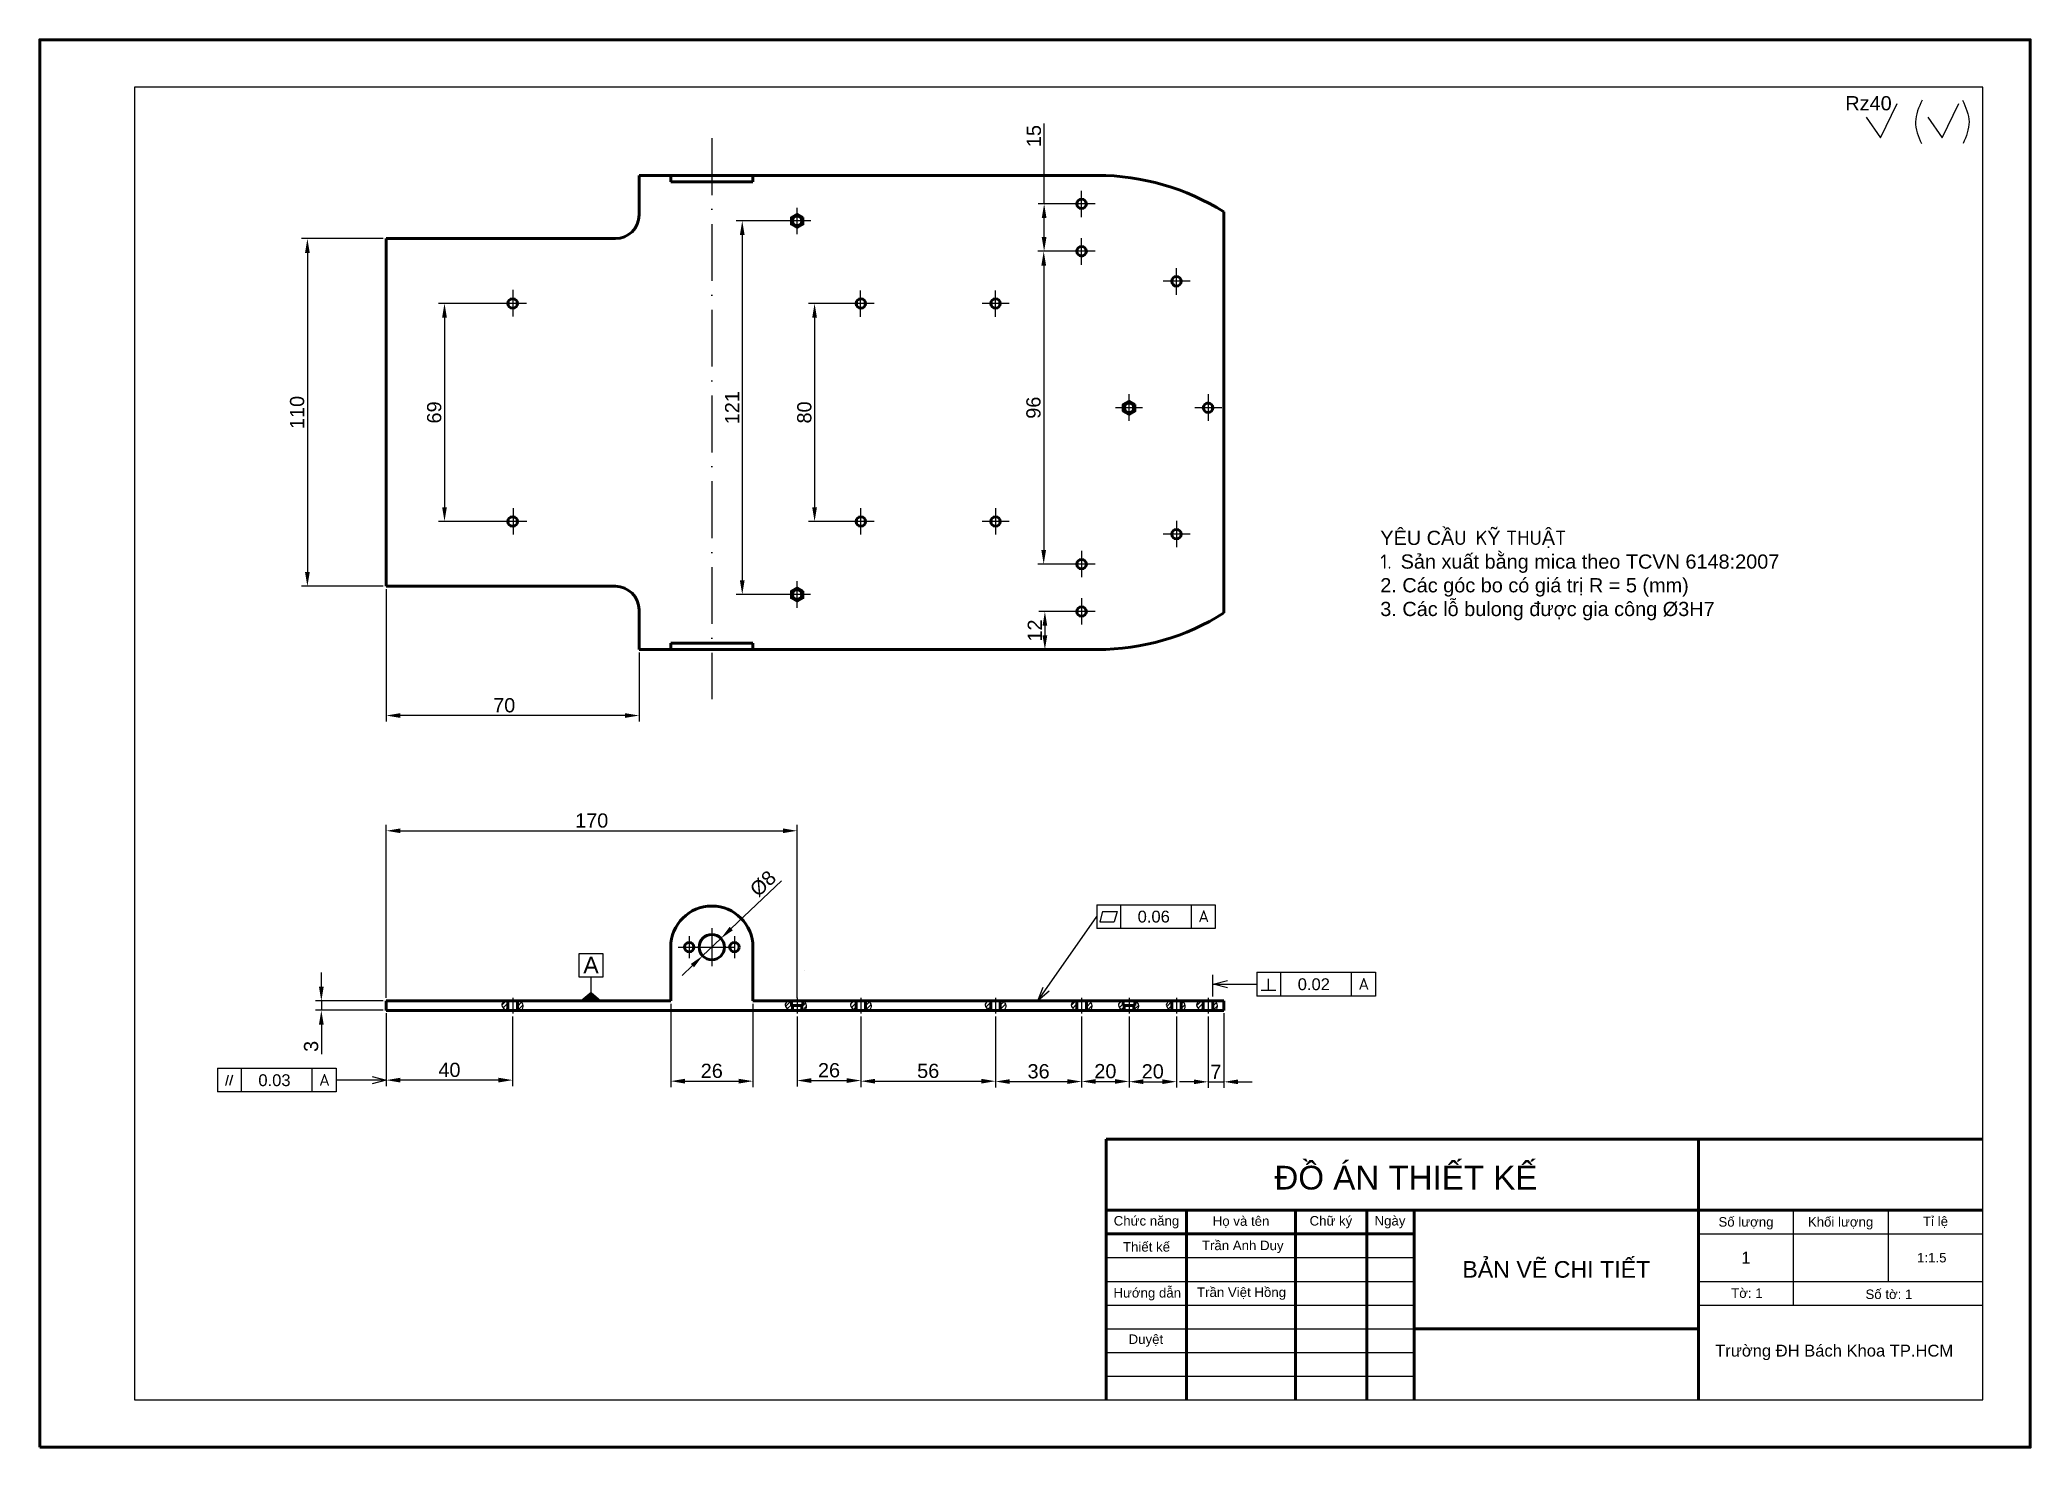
# Model space of a CAD drawing. Header units: inches. Extents: x -2446 to 6128, y -345 to 2058.
# Drawn here: x 1755.5 to 2175.5, y 730 to 1027 of the extents above; entities that cross this region are included whole.
import ezdxf

# ---------------------------------------------------------------- set-up
doc = ezdxf.new("R2010")
doc.units = ezdxf.units.IN
doc.header["$MEASUREMENT"] = 0
doc.linetypes.add('ACAD_ISO10W100', pattern=[18, 12, -3, 0, -3])
doc.layers.get('0').update_dxf_attribs({"color": 1, "lineweight": 50})
for name, color, linetype, lineweight in [('1_NETDAM', 7, 'Continuous', 50), ('9_DUONGCHUTHICH', 152, 'Continuous', 25), ('Net Dam', 3, 'Continuous', 50), ('Net Duong Tam', 190, 'ACAD_ISO10W100', 25), ('Net Nhat', 2, 'Continuous', 25), ('Net Vat Lieu', 210, 'Continuous', 25)]:
    doc.layers.add(name, color=color, linetype=linetype, lineweight=lineweight)
doc.styles.add('khai', font='times.ttf', dxfattribs={"height": 3.5})
doc.styles.get("Standard").update_dxf_attribs({"font": 'arial.ttf'})
doc.dimstyles.new('ISO-25', dxfattribs={"dimtxt": 3, "dimasz": 3, "dimexe": 1.25, "dimexo": 0.625, "dimtad": 1, "dimtxsty": 'Standard', "dimcen": 6, "dimadec": 0, "dimazin": 0, "dimtfac": 1, "dimtmove": 0, "dimatfit": 3, "dimfxl": 1, "dimarcsym": 0})

msp = doc.modelspace()

# ---------------------------------------------------------------- texts
at = {"layer": '9_DUONGCHUTHICH'}
for s, height, p in [('ĐỒ ÁN THIẾT KẾ ', 5, (2016.034, 784.39)), ('Chức năng', 2, (1982.122, 776.786)), ('Họ và tên', 2, (2003.018, 776.725)), ('Chữ ký', 2, (2023.45, 776.786)), ('Ngày', 2, (2037.158, 776.798)), ('Số lượng', 2, (2109.732, 776.557)), ('Khối lượng', 2, (2128.605, 776.557)), ('Tỉ lệ', 2, (2152.9, 776.674)), ('Thiết kế', 2, (1984.07, 771.279)), ('Trần Anh Duy', 2, (2000.733, 771.59)), ('1:1.5', 2, (2151.645, 769.005)), ('  Hướng dẫn', 2, (1980.514, 761.59)), ('Trần Việt Hồng', 2, (1999.702, 761.713)), ('Tờ: 1', 2, (2112.415, 761.52)), ('Số tờ: 1', 2, (2140.753, 761.28)), ('Duyệt', 2, (1985.267, 751.798))]:
    msp.add_text(s, height=height, dxfattribs=at).set_placement(p)
at = {"layer": '9_DUONGCHUTHICH', "color": 7}
msp.add_text('  Hướng dẫn', height=2, dxfattribs=at).set_placement((1980.514, 761.59))
at = {"layer": '9_DUONGCHUTHICH', "color": 6, "insert": (2136.504, 1015.128), "char_height": 3, "width": 5.5651, "attachment_point": 1}
msp.add_mtext('{\\C256;Rz40}', dxfattribs=at)
at = {"layer": '9_DUONGCHUTHICH'}
for s, insert, char_height, width, attachment_point in [('\\A1;YÊU CẦ{\\fISOCPEUR|b0|i0|c0|p34;U K}Ỹ {\\fISOCPEUR|b0|i0|c0|p34;THU}Ậ{\\fISOCPEUR|b0|i0|c0|p34;T\\P1. }Sản xuất bằng mica theo TCVN 6148:2007\\P2. Các góc bo có giá trị R = 5 (mm)\\P3. Các lỗ bulong được gia công {\\A0;%%C}3H7 \\P ', (2038.376, 923.406), 3, 170.71448, 1), ('0.06', (1987.17, 843.231), 2.5, 10.7085, 1), ('{\\fISOCPEUR|b0|i0|c0|p34;A}', (1999.992, 843.305), 2.5, 2.5151, 1), ('0.02', (2020.949, 828.957), 2.5, 10.7085, 1), ('{\\fISOCPEUR|b0|i0|c0|p34;A}', (2033.771, 829.031), 2.5, 2.5151, 1), ('0.03', (1801.634, 808.705), 2.5, 10.7085, 1), ('{\\fISOCPEUR|b0|i0|c0|p34;A}', (1814.456, 808.779), 2.5, 2.5151, 1), ('1', (2115.514, 770.009), 2.5, 20, 5), ('Trườ{\\fArial|b0|i0|c238|p34;ng ĐH }Bách Khoa TP.HCM', (2109.033, 750.009), 2.5, 60, 4)]:
    msp.add_mtext(s, dxfattribs=dict(at, insert=insert, char_height=char_height, width=width, attachment_point=attachment_point))
at = {"layer": '9_DUONGCHUTHICH', "insert": (1871.829, 831.745), "char_height": 3.5, "attachment_point": 5}
msp.add_mtext_dynamic_manual_height_columns('\\pxqc;A', width=5, gutter_width=26.383, heights=[0], dxfattribs=at)
at = {"layer": '9_DUONGCHUTHICH', "insert": (2075.514, 767.509), "char_height": 3.5, "width": 69.01334, "attachment_point": 5, "style": 'khai'}
msp.add_mtext('\\pxsm1.25;{\\fArial|b0|i0|c0|p34;BẢN VẼ CHI TIẾT}', dxfattribs=at)

# ---------------------------------------------------------------- blocks, each defined once
blk = doc.blocks.new('*D52')
at = {"layer": '9_DUONGCHUTHICH', "color": 0, "lineweight": -2, "transparency": 16777216}
for p, q in [((1854.67, 971.38), (1839.66, 971.38)), ((1840.91, 968.38), (1840.91, 928.36)), ((1854.67, 925.36), (1839.66, 925.36))]:
    blk.add_line(p, q, dxfattribs=at)
at = {"layer": '9_DUONGCHUTHICH', "color": 0, "transparency": 16777216}
for points in [[(1840.41, 968.38), (1841.41, 968.38), (1840.91, 971.38)], [(1840.41, 928.36), (1841.41, 928.36), (1840.91, 925.36)]]:
    blk.add_solid(points, dxfattribs=at)
at = {"layer": 'Defpoints', "color": 0, "transparency": 16777216}
for p in [(1855.29, 971.38), (1840.91, 925.36), (1855.29, 925.36)]:
    blk.add_point(p, dxfattribs=at)
at = {"layer": '9_DUONGCHUTHICH', "color": 0, "transparency": 16777216, "insert": (1838.75, 948.37), "char_height": 3, "attachment_point": 5, "rotation": 90}
blk.add_mtext('69', dxfattribs=at)
blk = doc.blocks.new('*D53')
at = {"layer": '9_DUONGCHUTHICH', "color": 0, "lineweight": -2, "transparency": 16777216}
for p, q in [((1914.7, 988.8), (1902.49, 988.8)), ((1903.74, 985.8), (1903.74, 912.93)), ((1914.7, 909.93), (1902.49, 909.93))]:
    blk.add_line(p, q, dxfattribs=at)
at = {"layer": '9_DUONGCHUTHICH', "color": 0, "transparency": 16777216}
for points in [[(1903.24, 985.8), (1904.24, 985.8), (1903.74, 988.8)], [(1903.24, 912.93), (1904.24, 912.93), (1903.74, 909.93)]]:
    blk.add_solid(points, dxfattribs=at)
at = {"layer": 'Defpoints', "color": 0, "transparency": 16777216}
for p in [(1915.32, 988.8), (1903.74, 909.93), (1915.32, 909.93)]:
    blk.add_point(p, dxfattribs=at)
at = {"layer": '9_DUONGCHUTHICH', "color": 0, "transparency": 16777216, "insert": (1901.61, 949.37), "char_height": 3, "attachment_point": 5, "rotation": 90}
blk.add_mtext('121', dxfattribs=at)
blk = doc.blocks.new('*D54')
at = {"layer": '9_DUONGCHUTHICH', "color": 0, "lineweight": -2, "transparency": 16777216}
for p, q in [((1928.14, 971.38), (1917.75, 971.38)), ((1919, 968.38), (1919, 928.36)), ((1928.14, 925.36), (1917.75, 925.36))]:
    blk.add_line(p, q, dxfattribs=at)
at = {"layer": '9_DUONGCHUTHICH', "color": 0, "transparency": 16777216}
for points in [[(1918.5, 968.38), (1919.5, 968.38), (1919, 971.38)], [(1918.5, 928.36), (1919.5, 928.36), (1919, 925.36)]]:
    blk.add_solid(points, dxfattribs=at)
at = {"layer": 'Defpoints', "color": 0, "transparency": 16777216}
for p in [(1928.77, 971.38), (1919, 925.36), (1928.77, 925.36)]:
    blk.add_point(p, dxfattribs=at)
at = {"layer": '9_DUONGCHUTHICH', "color": 0, "transparency": 16777216, "insert": (1916.85, 948.37), "char_height": 3, "attachment_point": 5, "rotation": 90}
blk.add_mtext('80', dxfattribs=at)
blk = doc.blocks.new('*D55')
at = {"layer": '9_DUONGCHUTHICH', "color": 0, "lineweight": -2, "transparency": 16777216}
for p, q in [((1967.44, 992.38), (1967.44, 1009.35)), ((1974.73, 992.38), (1966.19, 992.38)), ((1967.44, 985.38), (1967.44, 989.38)), ((1974.73, 982.38), (1966.19, 982.38))]:
    blk.add_line(p, q, dxfattribs=at)
at = {"layer": '9_DUONGCHUTHICH', "color": 0, "transparency": 16777216}
for points in [[(1966.94, 989.38), (1967.94, 989.38), (1967.44, 992.38)], [(1966.94, 985.38), (1967.94, 985.38), (1967.44, 982.38)]]:
    blk.add_solid(points, dxfattribs=at)
at = {"layer": 'Defpoints', "color": 0, "transparency": 16777216}
for p in [(1975.35, 992.38), (1967.44, 982.38), (1975.35, 982.38)]:
    blk.add_point(p, dxfattribs=at)
at = {"layer": '9_DUONGCHUTHICH', "color": 0, "transparency": 16777216, "insert": (1965.29, 1006.7), "char_height": 3, "attachment_point": 5, "rotation": 90}
blk.add_mtext('15', dxfattribs=at)
blk = doc.blocks.new('*D56')
at = {"layer": '9_DUONGCHUTHICH', "color": 0, "lineweight": -2, "transparency": 16777216}
for p, q in [((1974.73, 982.38), (1966.1, 982.38)), ((1967.35, 979.38), (1967.35, 919.35)), ((1974.73, 916.35), (1966.1, 916.35))]:
    blk.add_line(p, q, dxfattribs=at)
at = {"layer": '9_DUONGCHUTHICH', "color": 0, "transparency": 16777216}
for points in [[(1966.85, 979.38), (1967.85, 979.38), (1967.35, 982.38)], [(1966.85, 919.35), (1967.85, 919.35), (1967.35, 916.35)]]:
    blk.add_solid(points, dxfattribs=at)
at = {"layer": 'Defpoints', "color": 0, "transparency": 16777216}
for p in [(1975.35, 982.38), (1967.35, 916.35), (1975.35, 916.35)]:
    blk.add_point(p, dxfattribs=at)
at = {"layer": '9_DUONGCHUTHICH', "color": 0, "transparency": 16777216, "insert": (1965.2, 949.37), "char_height": 3, "attachment_point": 5, "rotation": 90}
blk.add_mtext('96', dxfattribs=at)
blk = doc.blocks.new('*D57')
at = {"layer": '9_DUONGCHUTHICH', "color": 0, "lineweight": -2, "transparency": 16777216}
for p, q in [((1974.73, 906.35), (1966.35, 906.35)), ((1967.6, 903.35), (1967.6, 901.34)), ((1974.73, 898.34), (1966.35, 898.34))]:
    blk.add_line(p, q, dxfattribs=at)
at = {"layer": '9_DUONGCHUTHICH', "color": 0, "transparency": 16777216}
for points in [[(1967.1, 903.35), (1968.1, 903.35), (1967.6, 906.35)], [(1967.1, 901.34), (1968.1, 901.34), (1967.6, 898.34)]]:
    blk.add_solid(points, dxfattribs=at)
at = {"layer": 'Defpoints', "color": 0, "transparency": 16777216}
for p in [(1975.35, 906.35), (1967.6, 898.34), (1975.35, 898.34)]:
    blk.add_point(p, dxfattribs=at)
at = {"layer": '9_DUONGCHUTHICH', "color": 0, "transparency": 16777216, "insert": (1965.47, 902.35), "char_height": 3, "attachment_point": 5, "rotation": 90}
blk.add_mtext('12', dxfattribs=at)
blk = doc.blocks.new('*D58')
at = {"layer": '9_DUONGCHUTHICH', "color": 0, "lineweight": -2, "transparency": 16777216}
for p, q in [((1827.99, 985.05), (1810.73, 985.05)), ((1811.98, 982.05), (1811.98, 914.68)), ((1827.99, 911.68), (1810.73, 911.68))]:
    blk.add_line(p, q, dxfattribs=at)
at = {"layer": '9_DUONGCHUTHICH', "color": 0, "transparency": 16777216}
for points in [[(1811.48, 982.05), (1812.48, 982.05), (1811.98, 985.05)], [(1811.48, 914.68), (1812.48, 914.68), (1811.98, 911.68)]]:
    blk.add_solid(points, dxfattribs=at)
at = {"layer": 'Defpoints', "color": 0, "transparency": 16777216}
for p in [(1828.61, 985.05), (1811.98, 911.68), (1828.61, 911.68)]:
    blk.add_point(p, dxfattribs=at)
at = {"layer": '9_DUONGCHUTHICH', "color": 0, "transparency": 16777216, "insert": (1809.82, 948.37), "char_height": 3, "attachment_point": 5, "rotation": 90}
blk.add_mtext('110', dxfattribs=at)
blk = doc.blocks.new('1')
at = {"layer": 'Net Duong Tam'}
for p, q in [((1859.33, 928.97), (1859.33, 923.38)), ((1862.21, 926.14), (1856.53, 926.14))]:
    blk.add_line(p, q, dxfattribs=at)
blk = doc.blocks.new('*D60')
at = {"layer": '9_DUONGCHUTHICH', "color": 0, "lineweight": -2, "transparency": 16777216}
for p, q in [((1828.61, 821.57), (1828.61, 806.22)), ((1855.29, 820.91), (1855.29, 806.22)), ((1852.29, 807.47), (1831.61, 807.47))]:
    blk.add_line(p, q, dxfattribs=at)
at = {"layer": '9_DUONGCHUTHICH', "color": 0, "transparency": 16777216}
for points in [[(1831.61, 807.97), (1831.61, 806.97), (1828.61, 807.47)], [(1852.29, 807.97), (1852.29, 806.97), (1855.29, 807.47)]]:
    blk.add_solid(points, dxfattribs=at)
at = {"layer": 'Defpoints', "color": 0, "transparency": 16777216}
for p in [(1828.61, 822.2), (1855.29, 821.53), (1828.61, 807.47)]:
    blk.add_point(p, dxfattribs=at)
at = {"layer": '9_DUONGCHUTHICH', "color": 0, "transparency": 16777216, "insert": (1841.95, 809.62), "char_height": 3, "attachment_point": 5}
blk.add_mtext('40', dxfattribs=at)
blk = doc.blocks.new('*D61')
at = {"layer": '9_DUONGCHUTHICH', "color": 0, "lineweight": -2, "transparency": 16777216}
for p, q in [((1888.64, 823.57), (1888.64, 806)), ((1905.99, 823.57), (1905.99, 806)), ((1891.64, 807.25), (1902.99, 807.25))]:
    blk.add_line(p, q, dxfattribs=at)
at = {"layer": '9_DUONGCHUTHICH', "color": 0, "transparency": 16777216}
for points in [[(1891.64, 807.75), (1891.64, 806.75), (1888.64, 807.25)], [(1902.99, 807.75), (1902.99, 806.75), (1905.99, 807.25)]]:
    blk.add_solid(points, dxfattribs=at)
at = {"layer": 'Defpoints', "color": 0, "transparency": 16777216}
for p in [(1888.64, 824.2), (1905.99, 824.2), (1905.99, 807.25)]:
    blk.add_point(p, dxfattribs=at)
at = {"layer": '9_DUONGCHUTHICH', "color": 0, "transparency": 16777216, "insert": (1897.31, 809.41), "char_height": 3, "attachment_point": 5}
blk.add_mtext('26', dxfattribs=at)
blk = doc.blocks.new('*D62')
at = {"layer": '9_DUONGCHUTHICH', "color": 0, "lineweight": -2, "transparency": 16777216}
for p, q in [((1915.32, 820.91), (1915.32, 806.13)), ((1928.77, 820.91), (1928.77, 806.13)), ((1918.32, 807.38), (1925.77, 807.38))]:
    blk.add_line(p, q, dxfattribs=at)
at = {"layer": '9_DUONGCHUTHICH', "color": 0, "transparency": 16777216}
for points in [[(1918.32, 807.88), (1918.32, 806.88), (1915.32, 807.38)], [(1925.77, 807.88), (1925.77, 806.88), (1928.77, 807.38)]]:
    blk.add_solid(points, dxfattribs=at)
at = {"layer": 'Defpoints', "color": 0, "transparency": 16777216}
for p in [(1915.32, 821.53), (1928.77, 821.53), (1928.77, 807.38)]:
    blk.add_point(p, dxfattribs=at)
at = {"layer": '9_DUONGCHUTHICH', "color": 0, "transparency": 16777216, "insert": (1922.05, 809.54), "char_height": 3, "attachment_point": 5}
blk.add_mtext('26', dxfattribs=at)
blk = doc.blocks.new('*D63')
at = {"layer": '9_DUONGCHUTHICH', "color": 0, "lineweight": -2, "transparency": 16777216}
for p, q in [((1928.77, 820.91), (1928.77, 806)), ((1957.18, 820.91), (1957.18, 806)), ((1931.77, 807.25), (1954.18, 807.25))]:
    blk.add_line(p, q, dxfattribs=at)
at = {"layer": '9_DUONGCHUTHICH', "color": 0, "transparency": 16777216}
for points in [[(1931.77, 807.75), (1931.77, 806.75), (1928.77, 807.25)], [(1954.18, 807.75), (1954.18, 806.75), (1957.18, 807.25)]]:
    blk.add_solid(points, dxfattribs=at)
at = {"layer": 'Defpoints', "color": 0, "transparency": 16777216}
for p in [(1928.77, 821.53), (1957.18, 821.53), (1957.18, 807.25)]:
    blk.add_point(p, dxfattribs=at)
at = {"layer": '9_DUONGCHUTHICH', "color": 0, "transparency": 16777216, "insert": (1942.98, 809.41), "char_height": 3, "attachment_point": 5}
blk.add_mtext('56', dxfattribs=at)
blk = doc.blocks.new('*D64')
at = {"layer": '9_DUONGCHUTHICH', "color": 0, "lineweight": -2, "transparency": 16777216}
for p, q in [((1957.18, 820.91), (1957.18, 805.92)), ((1975.35, 820.91), (1975.35, 805.92)), ((1960.18, 807.17), (1972.35, 807.17))]:
    blk.add_line(p, q, dxfattribs=at)
at = {"layer": '9_DUONGCHUTHICH', "color": 0, "transparency": 16777216}
for points in [[(1960.18, 807.67), (1960.18, 806.67), (1957.18, 807.17)], [(1972.35, 807.67), (1972.35, 806.67), (1975.35, 807.17)]]:
    blk.add_solid(points, dxfattribs=at)
at = {"layer": 'Defpoints', "color": 0, "transparency": 16777216}
for p in [(1957.18, 821.53), (1975.35, 821.53), (1975.35, 807.17)]:
    blk.add_point(p, dxfattribs=at)
at = {"layer": '9_DUONGCHUTHICH', "color": 0, "transparency": 16777216, "insert": (1966.27, 809.32), "char_height": 3, "attachment_point": 5}
blk.add_mtext('36', dxfattribs=at)
blk = doc.blocks.new('*D65')
at = {"layer": '9_DUONGCHUTHICH', "color": 0, "lineweight": -2, "transparency": 16777216}
for p, q in [((1975.35, 820.91), (1975.35, 805.94)), ((1985.36, 820.91), (1985.36, 805.94)), ((1978.35, 807.19), (1982.36, 807.19))]:
    blk.add_line(p, q, dxfattribs=at)
at = {"layer": '9_DUONGCHUTHICH', "color": 0, "transparency": 16777216}
for points in [[(1978.35, 807.69), (1978.35, 806.69), (1975.35, 807.19)], [(1982.36, 807.69), (1982.36, 806.69), (1985.36, 807.19)]]:
    blk.add_solid(points, dxfattribs=at)
at = {"layer": 'Defpoints', "color": 0, "transparency": 16777216}
for p in [(1975.35, 821.53), (1985.36, 821.53), (1985.36, 807.19)]:
    blk.add_point(p, dxfattribs=at)
at = {"layer": '9_DUONGCHUTHICH', "color": 0, "transparency": 16777216, "insert": (1980.36, 809.35), "char_height": 3, "attachment_point": 5}
blk.add_mtext('20', dxfattribs=at)
blk = doc.blocks.new('*D66')
at = {"layer": '9_DUONGCHUTHICH', "color": 0, "lineweight": -2, "transparency": 16777216}
for p, q in [((1985.36, 820.91), (1985.36, 805.89)), ((1995.36, 820.91), (1995.36, 805.89)), ((1988.36, 807.14), (1992.36, 807.14))]:
    blk.add_line(p, q, dxfattribs=at)
at = {"layer": '9_DUONGCHUTHICH', "color": 0, "transparency": 16777216}
for points in [[(1988.36, 807.64), (1988.36, 806.64), (1985.36, 807.14)], [(1992.36, 807.64), (1992.36, 806.64), (1995.36, 807.14)]]:
    blk.add_solid(points, dxfattribs=at)
at = {"layer": 'Defpoints', "color": 0, "transparency": 16777216}
for p in [(1985.36, 821.53), (1995.36, 821.53), (1995.36, 807.14)]:
    blk.add_point(p, dxfattribs=at)
at = {"layer": '9_DUONGCHUTHICH', "color": 0, "transparency": 16777216, "insert": (1990.36, 809.3), "char_height": 3, "attachment_point": 5}
blk.add_mtext('20', dxfattribs=at)
blk = doc.blocks.new('*D67')
at = {"layer": '9_DUONGCHUTHICH', "color": 0, "lineweight": -2, "transparency": 16777216}
for p, q in [((2002.03, 820.91), (2002.03, 805.86)), ((2005.37, 821.57), (2005.37, 805.86)), ((1999.03, 807.11), (1996.03, 807.11)), ((2002.03, 807.11), (2005.37, 807.11)), ((2008.37, 807.11), (2011.37, 807.11))]:
    blk.add_line(p, q, dxfattribs=at)
at = {"layer": '9_DUONGCHUTHICH', "color": 0, "transparency": 16777216}
for points in [[(1999.03, 807.61), (1999.03, 806.61), (2002.03, 807.11)], [(2008.37, 807.61), (2008.37, 806.61), (2005.37, 807.11)]]:
    blk.add_solid(points, dxfattribs=at)
at = {"layer": 'Defpoints', "color": 0, "transparency": 16777216}
for p in [(2002.03, 821.53), (2005.37, 822.2), (2005.37, 807.11)]:
    blk.add_point(p, dxfattribs=at)
at = {"layer": '9_DUONGCHUTHICH', "color": 0, "transparency": 16777216, "insert": (2003.7, 809.24), "char_height": 3, "attachment_point": 5}
blk.add_mtext('7', dxfattribs=at)
blk = doc.blocks.new('*D68')
at = {"layer": '9_DUONGCHUTHICH', "color": 0, "lineweight": -2, "transparency": 16777216}
for p, q in [((1828.61, 824.82), (1828.61, 861.34)), ((1915.32, 824.82), (1915.32, 861.34)), ((1831.61, 860.09), (1912.32, 860.09))]:
    blk.add_line(p, q, dxfattribs=at)
at = {"layer": '9_DUONGCHUTHICH', "color": 0, "transparency": 16777216}
for points in [[(1831.61, 860.59), (1831.61, 859.59), (1828.61, 860.09)], [(1912.32, 860.59), (1912.32, 859.59), (1915.32, 860.09)]]:
    blk.add_solid(points, dxfattribs=at)
at = {"layer": 'Defpoints', "color": 0, "transparency": 16777216}
for p in [(1915.32, 860.09), (1828.61, 824.2), (1915.32, 824.2)]:
    blk.add_point(p, dxfattribs=at)
at = {"layer": '9_DUONGCHUTHICH', "color": 0, "transparency": 16777216, "insert": (1871.97, 862.24), "char_height": 3, "attachment_point": 5}
blk.add_mtext('170', dxfattribs=at)
blk = doc.blocks.new('*D69')
at = {"layer": '9_DUONGCHUTHICH', "color": 0, "lineweight": -2, "transparency": 16777216}
for p, q in [((1814.92, 827.2), (1814.92, 830.2)), ((1827.99, 824.2), (1813.67, 824.2)), ((1814.92, 824.2), (1814.92, 822.2)), ((1827.99, 822.2), (1813.67, 822.2)), ((1814.92, 819.2), (1814.92, 812.98))]:
    blk.add_line(p, q, dxfattribs=at)
at = {"layer": '9_DUONGCHUTHICH', "color": 0, "transparency": 16777216}
for points in [[(1814.42, 827.2), (1815.42, 827.2), (1814.92, 824.2)], [(1814.42, 819.2), (1815.42, 819.2), (1814.92, 822.2)]]:
    blk.add_solid(points, dxfattribs=at)
at = {"layer": 'Defpoints', "color": 0, "transparency": 16777216}
for p in [(1828.61, 824.2), (1814.92, 822.2), (1828.61, 822.2)]:
    blk.add_point(p, dxfattribs=at)
at = {"layer": '9_DUONGCHUTHICH', "color": 0, "transparency": 16777216, "insert": (1812.77, 814.59), "char_height": 3, "attachment_point": 5, "rotation": 90}
blk.add_mtext('3', dxfattribs=at)
blk = doc.blocks.new('*D70')
at = {"layer": '9_DUONGCHUTHICH', "color": 0, "lineweight": -2, "transparency": 16777216}
for p, q in [((1828.61, 911.06), (1828.61, 883.16)), ((1881.97, 897.72), (1881.97, 883.16)), ((1878.97, 884.41), (1831.61, 884.41))]:
    blk.add_line(p, q, dxfattribs=at)
at = {"layer": '9_DUONGCHUTHICH', "color": 0, "transparency": 16777216}
for points in [[(1831.61, 884.91), (1831.61, 883.91), (1828.61, 884.41)], [(1878.97, 884.91), (1878.97, 883.91), (1881.97, 884.41)]]:
    blk.add_solid(points, dxfattribs=at)
at = {"layer": 'Defpoints', "color": 0, "transparency": 16777216}
for p in [(1828.61, 911.68), (1881.97, 898.34), (1828.61, 884.41)]:
    blk.add_point(p, dxfattribs=at)
at = {"layer": '9_DUONGCHUTHICH', "color": 0, "transparency": 16777216, "insert": (1853.51, 886.56), "char_height": 3, "attachment_point": 5}
blk.add_mtext('70', dxfattribs=at)
blk = doc.blocks.new('*D71')
at = {"layer": '9_DUONGCHUTHICH', "color": 0, "lineweight": -2, "transparency": 16777216}
for p, q in [((1912.04, 849.56), (1901.42, 839.45)), ((1895.38, 833.7), (1899.25, 837.38)), ((1893.21, 831.63), (1891.04, 829.56))]:
    blk.add_line(p, q, dxfattribs=at)
at = {"layer": '9_DUONGCHUTHICH', "color": 0, "transparency": 16777216}
for points in [[(1901.07, 839.81), (1901.76, 839.09), (1899.25, 837.38)], [(1892.87, 831.99), (1893.56, 831.27), (1895.38, 833.7)]]:
    blk.add_solid(points, dxfattribs=at)
at = {"layer": 'Defpoints', "color": 0, "transparency": 16777216}
for p in [(1899.25, 837.38), (1895.38, 833.7)]:
    blk.add_point(p, dxfattribs=at)
at = {"layer": '9_DUONGCHUTHICH', "color": 0, "transparency": 16777216, "insert": (1908.14, 848.94), "char_height": 3, "attachment_point": 5, "rotation": 43.6004}
blk.add_mtext('%%C8', dxfattribs=at)

# ---------------------------------------------------------------- dimensions: what is measured, and where the dimension line sits
at = {"layer": '9_DUONGCHUTHICH'}
dim = msp.add_linear_dim(base=(1967.443, 982.379), p1=(1975.354, 992.384), p2=(1975.354, 982.379), angle=90, text='15', dimstyle='ISO-25', dxfattribs=at)
dim.commit()
dim.dimension.update_dxf_attribs({"geometry": '*D55', "text_midpoint": (1967.443, 1006.704), "dimtype": 160})
for base, p1, p2, text, picture, middle in [((1903.745, 909.929), (1915.324, 988.803), (1915.324, 909.929), '121', '*D53', (1901.614, 949.366)), ((1811.978, 911.684), (1828.614, 985.054), (1828.614, 911.684), '110', '*D58', (1809.821, 948.369)), ((1967.352, 916.353), (1975.354, 982.379), (1975.354, 916.353), '96', '*D56', (1965.195, 949.366)), ((1840.912, 925.358), (1855.294, 971.381), (1855.294, 925.358), '69', '*D52', (1838.755, 948.369)), ((1919.005, 925.358), (1928.768, 971.381), (1928.768, 925.358), '80', '*D54', (1916.848, 948.369)), ((1967.598, 898.344), (1975.354, 906.348), (1975.354, 898.344), '12', '*D57', (1965.467, 902.346)), ((1814.923, 822.199), (1828.614, 824.2), (1828.614, 822.199), '3', '*D69', (1812.766, 814.591))]:
    dim = msp.add_linear_dim(base=base, p1=p1, p2=p2, angle=90, text=text, dimstyle='ISO-25', dxfattribs=at)
    dim.commit()
    dim.dimension.update_dxf_attribs({"geometry": picture, "text_midpoint": middle})
for base, p1, p2, text, picture, middle in [((1828.614, 884.407), (1881.974, 898.344), (1828.614, 911.684), '70', '*D70', (1853.513, 884.407)), ((1915.324, 860.085), (1828.614, 824.2), (1915.324, 824.2), '170', '*D68', (1871.969, 860.085)), ((1828.614, 807.467), (1855.294, 821.532), (1828.614, 822.199), '40', '*D60', (1841.954, 807.467))]:
    dim = msp.add_linear_dim(base=base, p1=p1, p2=p2, text=text, dimstyle='ISO-25', dxfattribs=at)
    dim.commit()
    dim.dimension.update_dxf_attribs({"geometry": picture, "text_midpoint": middle, "dimtype": 160})
dim = msp.add_diameter_dim_2p(p1=(1895.383, 833.699), p2=(1899.247, 837.378), text='%%C8', dimstyle='ISO-25', dxfattribs=at)
dim.commit()
dim.dimension.update_dxf_attribs({"geometry": '*D71', "text_midpoint": (1909.688, 847.322), "dimtype": 163})
for base, p1, p2, text, picture, middle in [((1905.986, 807.252), (1888.644, 824.2), (1905.986, 824.2), '26', '*D61', (1897.315, 809.409)), ((1928.768, 807.382), (1915.324, 821.532), (1928.768, 821.532), '26', '*D62', (1922.046, 809.539)), ((1957.183, 807.253), (1928.768, 821.532), (1957.183, 821.532), '56', '*D63', (1942.976, 809.41)), ((1975.354, 807.166), (1957.183, 821.532), (1975.354, 821.532), '36', '*D64', (1966.268, 809.324)), ((1985.359, 807.192), (1975.354, 821.532), (1985.359, 821.532), '20', '*D65', (1980.356, 809.349)), ((1995.364, 807.139), (1985.359, 821.532), (1995.364, 821.532), '20', '*D66', (1990.361, 809.296)), ((2005.369, 807.114), (2002.034, 821.532), (2005.369, 822.199), '7', '*D67', (2003.701, 809.239))]:
    dim = msp.add_linear_dim(base=base, p1=p1, p2=p2, text=text, dimstyle='ISO-25', dxfattribs=at)
    dim.commit()
    dim.dimension.update_dxf_attribs({"geometry": picture, "text_midpoint": middle})

# ---------------------------------------------------------------- hatches: boundary and pattern name
at = {"layer": '9_DUONGCHUTHICH'}
msp.add_hatch(color=256, dxfattribs=at).paths.add_polyline_path([(1869.761, 824.2), (1873.897, 824.2), (1871.829, 825.989)])
at = {"layer": 'Net Vat Lieu'}
h = msp.add_hatch(dxfattribs=at)
h.set_pattern_fill('ANSI31', color=256, scale=5)
edge = h.paths.add_edge_path()
edge.add_line((1854.293, 824.2), (1853.529, 824.2))
edge.add_spline(control_points=[(1853.529, 824.2), (1853.257, 823.893), (1852.66, 823.22), (1853.459, 822.588), (1853.632, 822.199)], knot_values=[0, 0, 0, 0, 1.0522005, 2.3105558, 2.3105558, 2.3105558, 2.3105558], degree=3, periodic=0)
edge.add_line((1853.632, 822.199), (1854.293, 822.199))
edge.add_line((1854.293, 822.199), (1854.293, 824.2))
edge = h.paths.add_edge_path()
edge.add_spline(control_points=[(1857.162, 822.199), (1857.361, 822.51), (1857.603, 823.266), (1857.211, 823.893), (1857.018, 824.2)], knot_values=[0, 0, 0, 0, 1.0866586, 2.1284211, 2.1284211, 2.1284211, 2.1284211], degree=3, periodic=0)
edge.add_line((1857.018, 824.2), (1856.294, 824.2))
edge.add_line((1856.294, 824.2), (1856.294, 822.199))
edge.add_line((1856.294, 822.199), (1857.162, 822.199))
edge = h.paths.add_edge_path()
edge.add_line((1914.323, 823.199), (1914.099, 823.199))
edge.add_line((1914.099, 823.199), (1914.099, 824.2))
edge.add_line((1914.099, 824.2), (1913.315, 824.2))
edge.add_spline(control_points=[(1913.315, 824.2), (1913.044, 823.893), (1912.447, 823.22), (1913.245, 822.588), (1913.418, 822.199)], knot_values=[0, 0, 0, 0, 1.0522005, 2.3105558, 2.3105558, 2.3105558, 2.3105558], degree=3, periodic=0)
edge.add_line((1913.418, 822.199), (1914.323, 822.199))
edge.add_line((1914.323, 822.199), (1914.323, 823.199))
edge = h.paths.add_edge_path()
edge.add_spline(control_points=[(1916.961, 822.199), (1917.161, 822.51), (1917.403, 823.266), (1917.01, 823.893), (1916.818, 824.2)], knot_values=[0, 0, 0, 0, 1.0866586, 2.1284211, 2.1284211, 2.1284211, 2.1284211], degree=3, periodic=0)
edge.add_line((1916.818, 824.2), (1916.548, 824.2))
edge.add_line((1916.548, 824.2), (1916.548, 823.199))
edge.add_line((1916.548, 823.199), (1916.324, 823.199))
edge.add_line((1916.324, 823.199), (1916.324, 822.199))
edge.add_line((1916.324, 822.199), (1916.961, 822.199))
edge = h.paths.add_edge_path()
edge.add_line((1974.353, 824.2), (1973.686, 824.2))
edge.add_spline(control_points=[(1973.686, 824.2), (1973.414, 823.893), (1972.817, 823.22), (1973.616, 822.588), (1973.789, 822.199)], knot_values=[0, 0, 0, 0, 1.0522005, 2.3105558, 2.3105558, 2.3105558, 2.3105558], degree=3, periodic=0)
edge.add_line((1973.789, 822.199), (1974.353, 822.199))
edge.add_line((1974.353, 822.199), (1974.353, 824.2))
edge = h.paths.add_edge_path()
edge.add_spline(control_points=[(1977.215, 822.199), (1977.415, 822.51), (1977.657, 823.266), (1977.264, 823.893), (1977.072, 824.2)], knot_values=[0, 0, 0, 0, 1.0866586, 2.1284211, 2.1284211, 2.1284211, 2.1284211], degree=3, periodic=0)
edge.add_line((1977.072, 824.2), (1976.354, 824.2))
edge.add_line((1976.354, 824.2), (1976.354, 822.199))
edge.add_line((1976.354, 822.199), (1977.215, 822.199))
edge = h.paths.add_edge_path()
edge.add_line((1984.358, 823.199), (1984.134, 823.199))
edge.add_line((1984.134, 823.199), (1984.134, 824.2))
edge.add_line((1984.134, 824.2), (1983.634, 824.2))
edge.add_spline(control_points=[(1983.634, 824.2), (1983.362, 823.893), (1982.765, 823.22), (1983.564, 822.588), (1983.737, 822.199)], knot_values=[0, 0, 0, 0, 1.0522005, 2.3105558, 2.3105558, 2.3105558, 2.3105558], degree=3, periodic=0)
edge.add_line((1983.737, 822.199), (1984.358, 822.199))
edge.add_line((1984.358, 822.199), (1984.358, 823.199))
edge = h.paths.add_edge_path()
edge.add_spline(control_points=[(1987.041, 822.199), (1987.241, 822.51), (1987.483, 823.266), (1987.09, 823.893), (1986.898, 824.2)], knot_values=[0, 0, 0, 0, 1.0866586, 2.1284211, 2.1284211, 2.1284211, 2.1284211], degree=3, periodic=0)
edge.add_line((1986.898, 824.2), (1986.583, 824.2))
edge.add_line((1986.583, 824.2), (1986.583, 823.199))
edge.add_line((1986.583, 823.199), (1986.359, 823.199))
edge.add_line((1986.359, 823.199), (1986.359, 822.199))
edge.add_line((1986.359, 822.199), (1987.041, 822.199))
edge = h.paths.add_edge_path()
edge.add_line((1994.363, 824.2), (1993.752, 824.2))
edge.add_spline(control_points=[(1993.752, 824.2), (1993.48, 823.893), (1992.883, 823.22), (1993.682, 822.588), (1993.855, 822.199)], knot_values=[0, 0, 0, 0, 1.0522005, 2.3105558, 2.3105558, 2.3105558, 2.3105558], degree=3, periodic=0)
edge.add_line((1993.855, 822.199), (1994.363, 822.199))
edge.add_line((1994.363, 822.199), (1994.363, 824.2))
edge = h.paths.add_edge_path()
edge.add_spline(control_points=[(1996.868, 822.199), (1997.068, 822.51), (1997.31, 823.266), (1996.917, 823.893), (1996.725, 824.2)], knot_values=[0, 0, 0, 0, 1.0866586, 2.1284211, 2.1284211, 2.1284211, 2.1284211], degree=3, periodic=0)
edge.add_line((1996.725, 824.2), (1996.364, 824.2))
edge.add_line((1996.364, 824.2), (1996.364, 822.199))
edge.add_line((1996.364, 822.199), (1996.868, 822.199))
edge = h.paths.add_edge_path()
edge.add_line((2001.033, 824.2), (2000.135, 824.2))
edge.add_spline(control_points=[(2000.135, 824.2), (1999.863, 823.893), (1999.266, 823.22), (2000.065, 822.588), (2000.238, 822.199)], knot_values=[0, 0, 0, 0, 1.0522005, 2.3105558, 2.3105558, 2.3105558, 2.3105558], degree=3, periodic=0)
edge.add_line((2000.238, 822.199), (2001.033, 822.199))
edge.add_line((2001.033, 822.199), (2001.033, 824.2))
edge = h.paths.add_edge_path()
edge.add_spline(control_points=[(2003.675, 822.199), (2003.875, 822.51), (2004.117, 823.266), (2003.724, 823.893), (2003.532, 824.2)], knot_values=[0, 0, 0, 0, 1.0866586, 2.1284211, 2.1284211, 2.1284211, 2.1284211], degree=3, periodic=0)
edge.add_line((2003.532, 824.2), (2003.034, 824.2))
edge.add_line((2003.034, 824.2), (2003.034, 822.199))
edge.add_line((2003.034, 822.199), (2003.675, 822.199))
h = msp.add_hatch(dxfattribs=at)
h.set_pattern_fill('ANSI31', color=256, scale=5)
edge = h.paths.add_edge_path()
edge.add_line((1927.768, 824.2), (1927.1, 824.2))
edge.add_spline(control_points=[(1927.1, 824.2), (1926.828, 823.893), (1926.231, 823.22), (1927.03, 822.588), (1927.203, 822.199)], knot_values=[0, 0, 0, 0, 1.0522005, 2.3105558, 2.3105558, 2.3105558, 2.3105558], degree=3, periodic=0)
edge.add_line((1927.203, 822.199), (1927.768, 822.199))
edge.add_line((1927.768, 822.199), (1927.768, 824.2))
edge = h.paths.add_edge_path()
edge.add_spline(control_points=[(1930.63, 822.199), (1930.83, 822.51), (1931.071, 823.266), (1930.679, 823.893), (1930.487, 824.2)], knot_values=[0, 0, 0, 0, 1.0866586, 2.1284211, 2.1284211, 2.1284211, 2.1284211], degree=3, periodic=0)
edge.add_line((1930.487, 824.2), (1929.769, 824.2))
edge.add_line((1929.769, 824.2), (1929.769, 822.199))
edge.add_line((1929.769, 822.199), (1930.63, 822.199))
edge = h.paths.add_edge_path()
edge.add_line((1956.182, 824.2), (1955.515, 824.2))
edge.add_spline(control_points=[(1955.515, 824.2), (1955.243, 823.893), (1954.646, 823.22), (1955.445, 822.588), (1955.618, 822.199)], knot_values=[0, 0, 0, 0, 1.0522005, 2.3105558, 2.3105558, 2.3105558, 2.3105558], degree=3, periodic=0)
edge.add_line((1955.618, 822.199), (1956.182, 822.199))
edge.add_line((1956.182, 822.199), (1956.182, 824.2))
edge = h.paths.add_edge_path()
edge.add_spline(control_points=[(1959.044, 822.199), (1959.244, 822.51), (1959.486, 823.266), (1959.093, 823.893), (1958.901, 824.2)], knot_values=[0, 0, 0, 0, 1.0866586, 2.1284211, 2.1284211, 2.1284211, 2.1284211], degree=3, periodic=0)
edge.add_line((1958.901, 824.2), (1958.183, 824.2))
edge.add_line((1958.183, 824.2), (1958.183, 822.199))
edge.add_line((1958.183, 822.199), (1959.044, 822.199))

# ---------------------------------------------------------------- linework, layer by layer
for p, q in [((1978.689, 998.394), (1881.974, 998.394)), ((1881.974, 998.394), (1881.974, 990.054)), ((1888.644, 997.06), (1888.644, 998.394)), ((1905.986, 997.06), (1888.644, 997.06)), ((1905.986, 998.394), (1905.986, 997.06)), ((2005.369, 906.053), (2005.369, 990.686)), ((1828.614, 985.054), (1828.614, 911.684)), ((1876.974, 985.054), (1828.614, 985.054)), ((1828.614, 911.684), (1876.974, 911.684)), ((1881.974, 906.684), (1881.974, 898.344)), ((1888.644, 899.678), (1905.986, 899.678)), ((1888.644, 899.678), (1888.644, 898.344)), ((1905.986, 899.678), (1905.986, 898.344)), ((1881.974, 898.344), (1978.689, 898.344)), ((1888.644, 835.539), (1888.644, 824.2)), ((1905.986, 835.539), (1905.986, 824.2)), ((1916.814, 830.536), (1916.814, 830.536)), ((1828.614, 824.2), (1828.614, 822.199)), ((1828.614, 824.2), (1888.644, 824.2)), ((1854.293, 824.2), (1854.293, 822.199)), ((1856.294, 824.2), (1856.294, 822.199)), ((1905.986, 824.2), (2005.369, 824.2)), ((1914.099, 824.2), (1914.099, 823.199)), ((1916.548, 824.2), (1916.548, 823.199)), ((1927.768, 824.2), (1927.768, 822.199)), ((1929.769, 824.2), (1929.769, 822.199)), ((1956.182, 824.2), (1956.182, 822.199)), ((1958.183, 824.2), (1958.183, 822.199)), ((1974.353, 824.2), (1974.353, 822.199)), ((1976.354, 824.2), (1976.354, 822.199)), ((1984.134, 824.2), (1984.134, 823.199)), ((1986.583, 824.2), (1986.583, 823.199)), ((1994.363, 824.2), (1994.363, 822.199)), ((1996.364, 824.2), (1996.364, 822.199)), ((2001.033, 824.2), (2001.033, 822.199)), ((2003.034, 824.2), (2003.034, 822.199)), ((2005.369, 824.2), (2005.369, 822.199)), ((1828.614, 822.199), (2005.369, 822.199)), ((1916.548, 823.199), (1914.099, 823.199)), ((1914.323, 823.199), (1914.323, 822.199)), ((1916.324, 823.199), (1916.324, 822.199)), ((1986.583, 823.199), (1984.134, 823.199)), ((1984.358, 823.199), (1984.358, 822.199)), ((1986.359, 823.199), (1986.359, 822.199))]:
    msp.add_line(p, q)
for points in [[(1916.548, 989.51), (1915.324, 990.217), (1914.099, 989.51), (1914.099, 988.096), (1915.324, 987.389), (1916.548, 988.096)], [(1986.583, 950.073), (1985.359, 950.78), (1984.134, 950.073), (1984.134, 948.659), (1985.359, 947.952), (1986.583, 948.659)], [(1916.548, 910.636), (1915.324, 911.343), (1914.099, 910.636), (1914.099, 909.222), (1915.324, 908.515), (1916.548, 909.222)]]:
    msp.add_lwpolyline(points, close=True)
for centre, radius in [((1975.354, 992.384), 1), ((1915.324, 988.803), 1), ((1975.354, 982.379), 1), ((1995.364, 976.046), 1), ((1855.294, 971.381), 1), ((1928.768, 971.381), 1), ((1957.183, 971.381), 1), ((1985.359, 949.366), 1), ((2002.034, 949.366), 1), ((1855.294, 925.358), 1), ((1928.768, 925.358), 1), ((1957.183, 925.358), 1), ((1995.364, 922.686), 1), ((1975.354, 916.353), 1), ((1915.324, 909.929), 1), ((1975.354, 906.348), 1), ((1892.549, 835.539), 1), ((1897.315, 835.539), 2.668), ((1902.081, 835.539), 1)]:
    msp.add_circle(centre, radius)
for centre, radius, start, end in [((1978.689, 948.369), 50.025, 57.76905, 90), ((1876.974, 990.054), 5, 270, 0), ((1876.974, 906.684), 5, 360, 90), ((1978.689, 948.369), 50.025, 270, 302.23095), ((1897.315, 835.539), 8.671, 0, 180)]:
    msp.add_arc(centre, radius, start, end)
at = {"layer": '9_DUONGCHUTHICH'}
for p, q in [((2143.935, 1006.309), (2147.41, 1013.578)), ((2156.96, 1006.309), (2160.435, 1013.578)), ((2140.878, 1010.715), (2143.935, 1006.309)), ((2153.903, 1010.715), (2156.96, 1006.309)), ((1978.553, 844.493), (2003.553, 844.493)), ((1978.553, 844.493), (1978.553, 839.493)), ((1983.553, 844.493), (1983.553, 839.493)), ((1998.553, 839.493), (1998.553, 844.493)), ((2003.553, 844.493), (2003.553, 839.493)), ((1979.742, 843.063), (1979.16, 840.892)), ((1979.16, 840.892), (1982.251, 840.892)), ((1979.742, 843.063), (1982.833, 843.063)), ((1982.833, 843.063), (1982.251, 840.892)), ((2003.553, 839.493), (1978.553, 839.493)), ((1869.329, 829.2), (1869.329, 834.2)), ((1869.329, 834.2), (1874.329, 834.2)), ((1874.329, 834.2), (1874.329, 829.2)), ((1871.829, 829.2), (1869.329, 829.2)), ((1871.829, 825.989), (1871.829, 829.2)), ((1874.329, 829.2), (1871.829, 829.2)), ((2003.034, 825.146), (2003.034, 829.704)), ((2012.332, 830.219), (2037.332, 830.219)), ((2012.332, 830.219), (2012.332, 825.219)), ((2014.783, 826.474), (2014.783, 828.855)), ((2017.332, 830.219), (2017.332, 825.219)), ((2032.332, 825.219), (2032.332, 830.219)), ((2037.332, 830.219), (2037.332, 825.219)), ((1871.829, 825.989), (1869.761, 824.2)), ((1871.829, 825.989), (1873.897, 824.2)), ((2037.332, 825.219), (2012.332, 825.219)), ((2013.231, 826.474), (2016.335, 826.474)), ((1793.017, 809.967), (1818.017, 809.967)), ((1793.017, 809.967), (1793.017, 804.967)), ((1795.284, 808.537), (1794.703, 806.366)), ((1796.152, 808.537), (1795.57, 806.366)), ((1798.017, 809.967), (1798.017, 804.967)), ((1813.017, 804.967), (1813.017, 809.967)), ((1818.017, 809.967), (1818.017, 804.967)), ((1818.017, 804.967), (1793.017, 804.967))]:
    msp.add_line(p, q, dxfattribs=at)
for points in [[(2152.689, 1014.292), (2151.317, 1009.69), (2152.546, 1005.105)], [(2161.231, 1014.292), (2162.603, 1009.69), (2161.374, 1005.105)]]:
    msp.add_spline(points, degree=3, dxfattribs=at)
at = {"layer": 'Net Dam'}
for p, q in [((1980.514, 795.009), (2165.514, 795.009)), ((1980.514, 795.009), (1980.514, 740.009)), ((2105.514, 795.009), (2105.514, 740.009)), ((1980.514, 780.009), (2165.514, 780.009)), ((1997.514, 740.009), (1997.514, 780.009)), ((2020.514, 740.009), (2020.514, 780.009)), ((2035.514, 740.009), (2035.514, 780.009)), ((2045.514, 740.009), (2045.514, 780.009)), ((1980.514, 775.009), (2045.514, 775.009)), ((2045.514, 755.009), (2105.514, 755.009))]:
    msp.add_line(p, q, dxfattribs=at)
msp.add_lwpolyline([(1755.514, 730.009), (2175.514, 730.009), (2175.514, 1027.009), (1755.514, 1027.009)], close=True, dxfattribs=at)
at = {"layer": 'Net Duong Tam'}
for p, q in [((1897.315, 1006.235), (1897.315, 887.86)), ((1858.182, 971.381), (1852.498, 971.381)), ((1855.294, 974.215), (1855.294, 968.622)), ((1892.549, 837.873), (1892.549, 833.204)), ((1897.315, 839.541), (1897.315, 831.537)), ((1902.081, 837.873), (1902.081, 833.204)), ((1890.215, 835.539), (1904.415, 835.539)), ((1855.294, 824.867), (1855.294, 821.532)), ((1915.324, 824.867), (1915.324, 821.532)), ((1928.768, 824.867), (1928.768, 821.532)), ((1957.183, 824.867), (1957.183, 821.532)), ((1975.354, 824.867), (1975.354, 821.532)), ((1985.359, 824.867), (1985.359, 821.532)), ((1995.364, 824.867), (1995.364, 821.532)), ((2002.034, 824.867), (2002.034, 821.532))]:
    msp.add_line(p, q, dxfattribs=at)
at = {"layer": 'Net Nhat', "color": 7}
for p, q in [((2125.514, 780.009), (2125.514, 760.009)), ((2145.514, 780.009), (2145.514, 765.009)), ((2105.514, 775.009), (2165.514, 775.009)), ((1980.514, 770.009), (2045.514, 770.009)), ((1980.514, 765.009), (2045.514, 765.009)), ((2105.514, 765.009), (2165.514, 765.009)), ((1980.514, 760.009), (2045.514, 760.009)), ((2105.514, 760.009), (2165.514, 760.009)), ((1980.514, 755.009), (2045.514, 755.009)), ((1980.514, 750.009), (2045.514, 750.009)), ((1980.514, 745.009), (2045.514, 745.009))]:
    msp.add_line(p, q, dxfattribs=at)
at = {"layer": 'Net Nhat'}
msp.add_lwpolyline([(1775.514, 740.009), (2165.514, 740.009), (2165.514, 1017.009), (1775.514, 1017.009)], close=True, dxfattribs=at)
for points, knots in [([(1853.529, 824.2), (1853.257, 823.893), (1852.66, 823.22), (1853.459, 822.588), (1853.632, 822.199)], [0, 0, 0, 0, 1.0522005, 2.3105558, 2.3105558, 2.3105558, 2.3105558]), ([(1857.018, 824.2), (1857.211, 823.893), (1857.603, 823.266), (1857.361, 822.51), (1857.162, 822.199)], [0, 0, 0, 0, 1.0417626, 2.1284211, 2.1284211, 2.1284211, 2.1284211]), ([(1913.315, 824.2), (1913.044, 823.893), (1912.447, 823.22), (1913.245, 822.588), (1913.418, 822.199)], [0, 0, 0, 0, 1.0522005, 2.3105558, 2.3105558, 2.3105558, 2.3105558]), ([(1916.818, 824.2), (1917.01, 823.893), (1917.403, 823.266), (1917.161, 822.51), (1916.961, 822.199)], [0, 0, 0, 0, 1.0417626, 2.1284211, 2.1284211, 2.1284211, 2.1284211]), ([(1927.1, 824.2), (1926.828, 823.893), (1926.231, 823.22), (1927.03, 822.588), (1927.203, 822.199)], [0, 0, 0, 0, 1.0522005, 2.3105558, 2.3105558, 2.3105558, 2.3105558]), ([(1930.487, 824.2), (1930.679, 823.893), (1931.071, 823.266), (1930.83, 822.51), (1930.63, 822.199)], [0, 0, 0, 0, 1.0417626, 2.1284211, 2.1284211, 2.1284211, 2.1284211]), ([(1955.515, 824.2), (1955.243, 823.893), (1954.646, 823.22), (1955.445, 822.588), (1955.618, 822.199)], [0, 0, 0, 0, 1.0522005, 2.3105558, 2.3105558, 2.3105558, 2.3105558]), ([(1958.901, 824.2), (1959.093, 823.893), (1959.486, 823.266), (1959.244, 822.51), (1959.044, 822.199)], [0, 0, 0, 0, 1.0417626, 2.1284211, 2.1284211, 2.1284211, 2.1284211]), ([(1973.686, 824.2), (1973.414, 823.893), (1972.817, 823.22), (1973.616, 822.588), (1973.789, 822.199)], [0, 0, 0, 0, 1.0522005, 2.3105558, 2.3105558, 2.3105558, 2.3105558]), ([(1977.072, 824.2), (1977.264, 823.893), (1977.657, 823.266), (1977.415, 822.51), (1977.215, 822.199)], [0, 0, 0, 0, 1.0417626, 2.1284211, 2.1284211, 2.1284211, 2.1284211]), ([(1983.634, 824.2), (1983.362, 823.893), (1982.765, 823.22), (1983.564, 822.588), (1983.737, 822.199)], [0, 0, 0, 0, 1.0522005, 2.3105558, 2.3105558, 2.3105558, 2.3105558]), ([(1986.898, 824.2), (1987.09, 823.893), (1987.483, 823.266), (1987.241, 822.51), (1987.041, 822.199)], [0, 0, 0, 0, 1.0417626, 2.1284211, 2.1284211, 2.1284211, 2.1284211]), ([(1993.752, 824.2), (1993.48, 823.893), (1992.883, 823.22), (1993.682, 822.588), (1993.855, 822.199)], [0, 0, 0, 0, 1.0522005, 2.3105558, 2.3105558, 2.3105558, 2.3105558]), ([(1996.725, 824.2), (1996.917, 823.893), (1997.31, 823.266), (1997.068, 822.51), (1996.868, 822.199)], [0, 0, 0, 0, 1.0417626, 2.1284211, 2.1284211, 2.1284211, 2.1284211]), ([(2000.135, 824.2), (1999.863, 823.893), (1999.266, 823.22), (2000.065, 822.588), (2000.238, 822.199)], [0, 0, 0, 0, 1.0522005, 2.3105558, 2.3105558, 2.3105558, 2.3105558]), ([(2003.532, 824.2), (2003.724, 823.893), (2004.117, 823.266), (2003.875, 822.51), (2003.675, 822.199)], [0, 0, 0, 0, 1.0417626, 2.1284211, 2.1284211, 2.1284211, 2.1284211])]:
    msp.add_open_spline(points, degree=3, knots=knots, dxfattribs=at)

# ---------------------------------------------------------------- block references
at = {"layer": '1_NETDAM', "xscale": -1, "rotation": 180}
for p in [(55.998, 1914.938), (116.028, 1918.519), (116.028, 1908.514), (136.038, 1902.181), (69.396, 1897.516), (97.857, 1897.516)]:
    msp.add_blockref('1', p, dxfattribs=at)
at = {"layer": '1_NETDAM'}
for p in [(125.986, 23.231), (142.708, 23.231), (-3.961, -0.778), (69.396, -0.778), (97.857, -0.778), (136.038, -3.449), (115.981, -9.782), (55.951, -16.206), (116.028, -19.787)]:
    msp.add_blockref('1', p, dxfattribs=at)

msp.set_redraw_order([(e.dxf.handle, doc.entitydb.next_handle()) for e in msp.query("TEXT MTEXT ATTDEF DIMENSION ARC_DIMENSION")])  # texts and dimensions are drawn at this point

# ---------------------------------------------------------------- leaders
at = {"layer": '9_DUONGCHUTHICH', "ltscale": 0.2}
for points in [[(1966.126, 824.2), (1978.553, 841.993)], [(2003.099, 827.719), (2012.332, 827.719)], [(1828.614, 807.467), (1818.017, 807.467)]]:
    msp.add_leader(points, dimstyle='ISO-25', override={"dimgap": 0.625, "dimtad": 0, "dimldrblk": 'Open30'}, dxfattribs=at)

doc.saveas('drawing.dxf')
